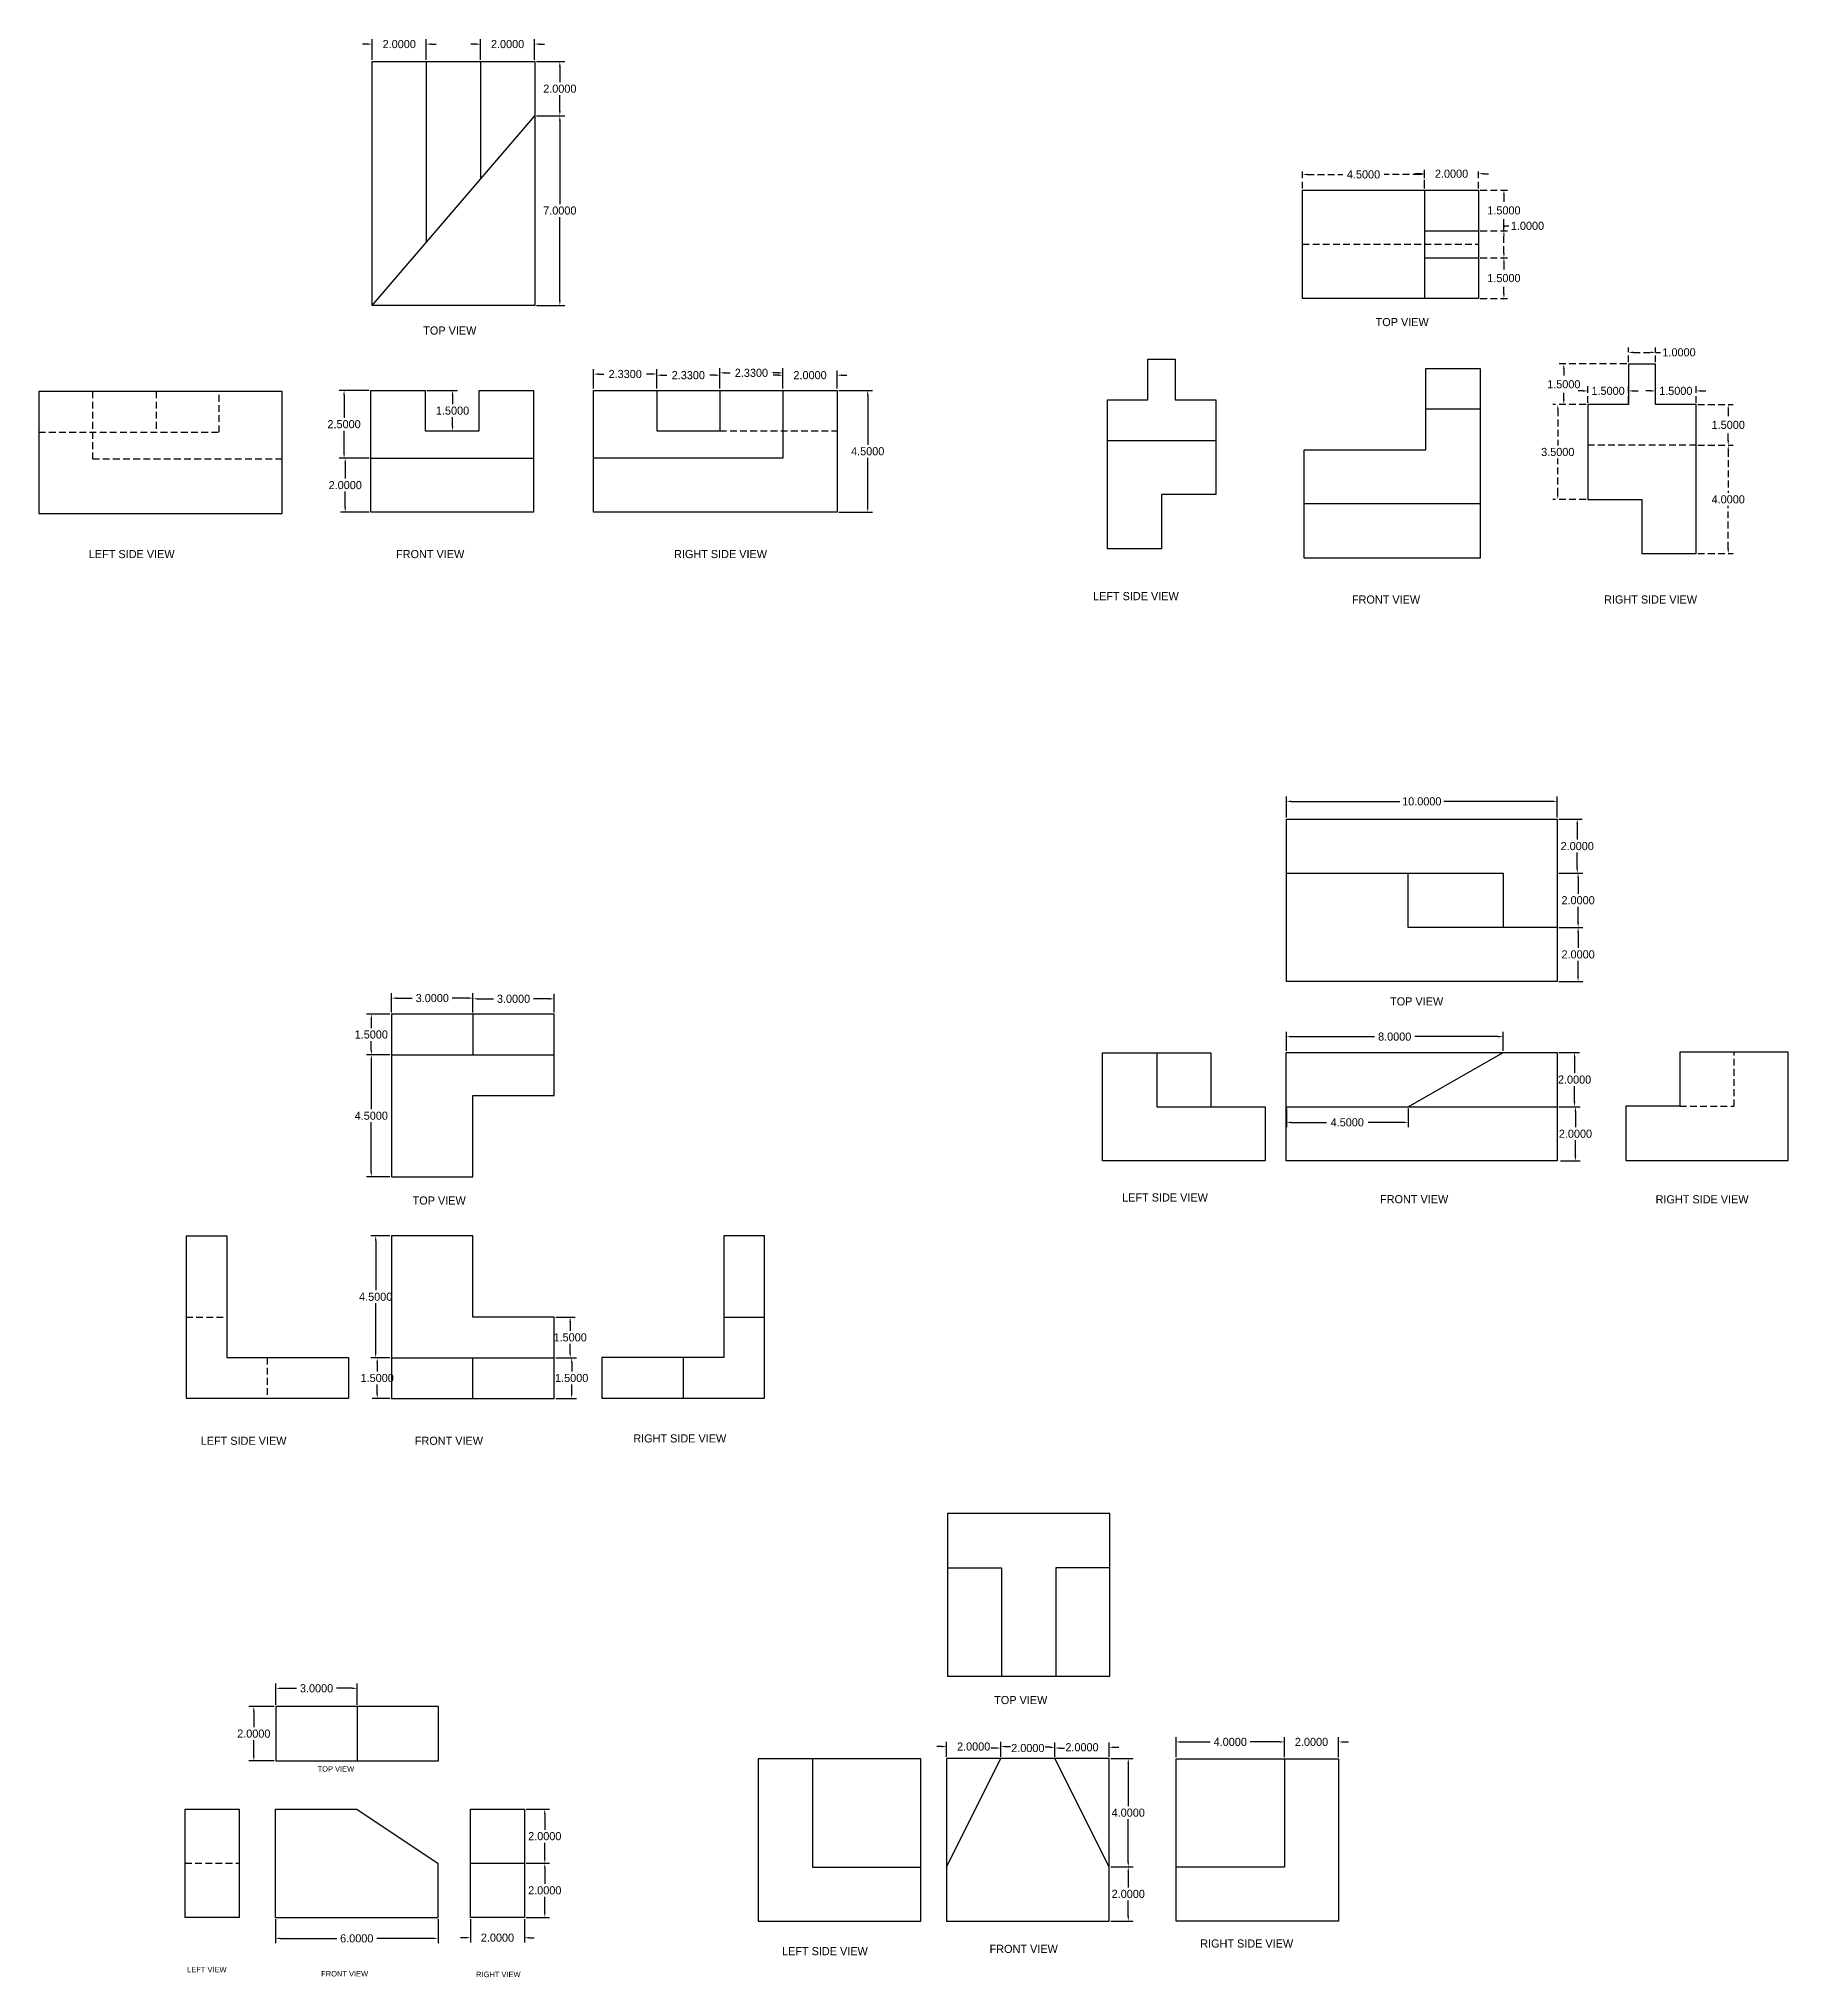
# Model space of a CAD drawing. Header units: inches. Extents: x 51.5 to 116.1, y -1.8 to 69.7.
import ezdxf

# ---------------------------------------------------------------- set-up
doc = ezdxf.new("R2010")
doc.units = ezdxf.units.IN
doc.header["$MEASUREMENT"] = 0
doc.linetypes.add('HIDDEN', pattern=[0.375, 0.25, -0.125])
doc.dimstyles.get("Standard").update_dxf_attribs({"dimtxt": 0.3, "dimasz": 0.18, "dimexe": 0.18, "dimexo": 0.0625, "dimgap": 0.09, "dimtad": 0, "dimtih": 1, "dimtoh": 1, "dimdec": 4, "dimzin": 0, "dimdsep": 46, "dimtxsty": 'Standard', "dimcen": 0.09, "dimadec": 0, "dimazin": 0, "dimtfac": 1, "dimtdec": 4, "dimtofl": 0, "dimtmove": 0, "dimatfit": 3, "dimfxl": 1, "dimtolj": 1, "dimtzin": 0, "dimarcsym": 0})

msp = doc.modelspace()

# ---------------------------------------------------------------- texts
at = {"attachment_point": 1}
for s, insert, char_height, width in [('TOP VIEW', (100.85169, 59.42682), 0.3, 3.5347187), ('\\pi-0.9,l0.9;TOP VIEW', (65.6885, 59.11521), 0.3, 4.7592283), ('LEFT SIDE VIEW', (53.34254, 50.85953), 0.3, 5.4858834), ('FRONT VIEW', (64.68539, 50.85953), 0.3, 4.6941067), ('RIGHT SIDE VIEW', (74.94798, 50.85953), 0.3, 6.4473269), ('LEFT SIDE VIEW', (90.41772, 49.30609), 0.3, 5.4858834), ('FRONT VIEW', (99.97699, 49.18114), 0.3, 4.6941067), ('RIGHT SIDE VIEW', (109.28633, 49.18114), 0.3, 6.4473269), ('TOP VIEW', (101.38492, 34.34068), 0.3, 3.5347187), ('\\pi-0.9,l0.9;TOP VIEW', (65.2961, 26.98615), 0.3, 4.7592283), ('LEFT SIDE VIEW', (91.49329, 27.09972), 0.3, 5.4858834), ('FRONT VIEW', (101.0153, 27.03624), 0.3, 4.6941067), ('RIGHT SIDE VIEW', (111.18874, 27.03093), 0.3, 6.4473269), ('LEFT SIDE VIEW', (57.47243, 18.11472), 0.3, 5.4858834), ('FRONT VIEW', (65.3774, 18.11427), 0.3, 4.6941067), ('RIGHT SIDE VIEW', (73.44289, 18.20053), 0.3, 6.4473269), ('TOP VIEW', (86.76868, 8.54015), 0.3, 3.5347187), ('TOP VIEW\\P', (61.787, 5.9449), 0.2, 1.68), ('FRONT VIEW', (86.59901, -0.64936), 0.3, 4.6941067), ('RIGHT SIDE VIEW', (94.37539, -0.45143), 0.3, 6.4473269), ('LEFT SIDE VIEW', (78.93574, -0.73418), 0.3, 5.4858834), ('LEFT VIEW', (56.97022, -1.46452), 0.2, 1.9236333), ('FRONT VIEW', (61.92037, -1.6184), 0.2, 4.898853), ('RIGHT VIEW', (67.63997, -1.64405), 0.2, 2.7187351)]:
    msp.add_mtext(s, dxfattribs=dict(at, insert=insert, char_height=char_height, width=width))

# ---------------------------------------------------------------- blocks, each defined once
blk = doc.blocks.new('*D14')
at = {"color": 0, "lineweight": -2}
for p, q in [((60.249, 8.21), (60.249, 9.002)), ((60.429, 8.822), (61.009, 8.822)), ((63.069, 8.822), (62.489, 8.822)), ((63.249, 8.21), (63.249, 9.002))]:
    blk.add_line(p, q, dxfattribs=at)
at = {"color": 0}
for points in [[(60.429, 8.852), (60.429, 8.792), (60.249, 8.822)], [(63.069, 8.852), (63.069, 8.792), (63.249, 8.822)]]:
    blk.add_solid(points, dxfattribs=at)
at = {"layer": 'Defpoints', "color": 0}
for p in [(63.249, 8.822), (60.249, 8.148), (63.249, 8.148)]:
    blk.add_point(p, dxfattribs=at)
at = {"color": 0, "insert": (61.749, 8.822), "char_height": 0.3, "attachment_point": 5}
blk.add_mtext('\\A1;3.0000', dxfattribs=at)
blk = doc.blocks.new('*D15')
at = {"color": 0, "lineweight": -2}
for p, q in [((69.49, 4.361), (70.355, 4.361)), ((70.175, 4.181), (70.175, 3.601)), ((70.175, 2.541), (70.175, 3.121)), ((69.49, 2.361), (70.355, 2.361))]:
    blk.add_line(p, q, dxfattribs=at)
at = {"color": 0}
for points in [[(70.145, 4.181), (70.205, 4.181), (70.175, 4.361)], [(70.145, 2.541), (70.205, 2.541), (70.175, 2.361)]]:
    blk.add_solid(points, dxfattribs=at)
at = {"layer": 'Defpoints', "color": 0}
for p in [(69.428, 4.361), (70.175, 4.361), (69.428, 2.361)]:
    blk.add_point(p, dxfattribs=at)
at = {"color": 0, "insert": (70.175, 3.361), "char_height": 0.3, "attachment_point": 5}
blk.add_mtext('\\A1;2.0000', dxfattribs=at)
blk = doc.blocks.new('*D16')
at = {"color": 0, "lineweight": -2}
for p, q in [((69.49, 2.361), (70.355, 2.361)), ((70.175, 2.181), (70.175, 1.601)), ((70.175, 0.541), (70.175, 1.121)), ((69.49, 0.361), (70.355, 0.361))]:
    blk.add_line(p, q, dxfattribs=at)
at = {"color": 0}
for points in [[(70.145, 2.181), (70.205, 2.181), (70.175, 2.361)], [(70.145, 0.541), (70.205, 0.541), (70.175, 0.361)]]:
    blk.add_solid(points, dxfattribs=at)
at = {"layer": 'Defpoints', "color": 0}
for p in [(69.428, 2.361), (70.175, 2.361), (69.428, 0.361)]:
    blk.add_point(p, dxfattribs=at)
at = {"color": 0, "insert": (70.175, 1.361), "char_height": 0.3, "attachment_point": 5}
blk.add_mtext('\\A1;2.0000', dxfattribs=at)
blk = doc.blocks.new('*D17')
at = {"color": 0, "lineweight": -2}
for p, q in [((67.428, 0.298), (67.428, -0.567)), ((69.428, 0.298), (69.428, -0.567)), ((67.248, -0.387), (67.068, -0.387)), ((69.608, -0.387), (69.788, -0.387))]:
    blk.add_line(p, q, dxfattribs=at)
at = {"color": 0}
for points in [[(67.248, -0.357), (67.248, -0.417), (67.428, -0.387)], [(69.608, -0.357), (69.608, -0.417), (69.428, -0.387)]]:
    blk.add_solid(points, dxfattribs=at)
at = {"layer": 'Defpoints', "color": 0}
for p in [(67.428, 0.361), (69.428, 0.361), (69.428, -0.387)]:
    blk.add_point(p, dxfattribs=at)
at = {"color": 0, "insert": (68.428, -0.387), "char_height": 0.3, "attachment_point": 5}
blk.add_mtext('\\A1;2.0000', dxfattribs=at)
blk = doc.blocks.new('*D19')
at = {"color": 0, "lineweight": -2}
for p, q in [((60.186, 8.148), (59.252, 8.148)), ((59.432, 7.968), (59.432, 7.388)), ((59.432, 6.328), (59.432, 6.908)), ((60.186, 6.148), (59.252, 6.148))]:
    blk.add_line(p, q, dxfattribs=at)
at = {"color": 0}
for points in [[(59.402, 7.968), (59.462, 7.968), (59.432, 8.148)], [(59.402, 6.328), (59.462, 6.328), (59.432, 6.148)]]:
    blk.add_solid(points, dxfattribs=at)
at = {"layer": 'Defpoints', "color": 0}
for p in [(60.249, 8.148), (59.432, 6.148), (60.249, 6.148)]:
    blk.add_point(p, dxfattribs=at)
at = {"color": 0, "insert": (59.432, 7.148), "char_height": 0.3, "attachment_point": 5}
blk.add_mtext('\\A1;2.0000', dxfattribs=at)
blk = doc.blocks.new('*D20')
at = {"color": 0, "lineweight": -2}
for p, q in [((60.234, 0.294), (60.234, -0.593)), ((66.234, 0.294), (66.234, -0.593)), ((60.414, -0.413), (62.494, -0.413)), ((66.054, -0.413), (63.974, -0.413))]:
    blk.add_line(p, q, dxfattribs=at)
at = {"color": 0}
for points in [[(60.414, -0.383), (60.414, -0.443), (60.234, -0.413)], [(66.054, -0.383), (66.054, -0.443), (66.234, -0.413)]]:
    blk.add_solid(points, dxfattribs=at)
at = {"layer": 'Defpoints', "color": 0}
for p in [(60.234, 0.356), (66.234, 0.356), (66.234, -0.413)]:
    blk.add_point(p, dxfattribs=at)
at = {"color": 0, "insert": (63.234, -0.413), "char_height": 0.3, "attachment_point": 5}
blk.add_mtext('\\A1;6.0000', dxfattribs=at)
blk = doc.blocks.new('*D21')
at = {"color": 0, "lineweight": -2}
for p, q in [((93.484, 6.282), (93.484, 7.022)), ((93.664, 6.842), (94.744, 6.842)), ((97.304, 6.842), (96.224, 6.842)), ((97.484, 6.282), (97.484, 7.022))]:
    blk.add_line(p, q, dxfattribs=at)
at = {"color": 0}
for points in [[(93.664, 6.872), (93.664, 6.812), (93.484, 6.842)], [(97.304, 6.872), (97.304, 6.812), (97.484, 6.842)]]:
    blk.add_solid(points, dxfattribs=at)
at = {"layer": 'Defpoints', "color": 0}
for p in [(97.484, 6.842), (93.484, 6.22), (97.484, 6.22)]:
    blk.add_point(p, dxfattribs=at)
at = {"color": 0, "insert": (95.484, 6.842), "char_height": 0.3, "attachment_point": 5}
blk.add_mtext('\\A1;4.0000', dxfattribs=at)
blk = doc.blocks.new('*D22')
at = {"color": 0, "lineweight": -2}
for p, q in [((97.304, 6.842), (97.124, 6.842)), ((97.484, 6.282), (97.484, 7.022)), ((99.484, 6.282), (99.484, 7.022)), ((99.664, 6.842), (99.844, 6.842))]:
    blk.add_line(p, q, dxfattribs=at)
at = {"color": 0}
for points in [[(97.304, 6.872), (97.304, 6.812), (97.484, 6.842)], [(99.664, 6.872), (99.664, 6.812), (99.484, 6.842)]]:
    blk.add_solid(points, dxfattribs=at)
at = {"layer": 'Defpoints', "color": 0}
for p in [(99.484, 6.842), (97.484, 6.22), (99.484, 6.22)]:
    blk.add_point(p, dxfattribs=at)
at = {"color": 0, "insert": (98.484, 6.842), "char_height": 0.3, "attachment_point": 5}
blk.add_mtext('\\A1;2.0000', dxfattribs=at)
blk = doc.blocks.new('*D23')
at = {"color": 0, "lineweight": -2}
for p, q in [((84.83, 6.672), (84.65, 6.672)), ((85.01, 6.291), (85.01, 6.852)), ((87.01, 6.291), (87.01, 6.852)), ((87.19, 6.672), (87.37, 6.672))]:
    blk.add_line(p, q, dxfattribs=at)
at = {"color": 0}
for points in [[(84.83, 6.702), (84.83, 6.642), (85.01, 6.672)], [(87.19, 6.702), (87.19, 6.642), (87.01, 6.672)]]:
    blk.add_solid(points, dxfattribs=at)
at = {"layer": 'Defpoints', "color": 0}
for p in [(87.01, 6.672), (85.01, 6.229), (87.01, 6.229)]:
    blk.add_point(p, dxfattribs=at)
at = {"color": 0, "insert": (86.01, 6.672), "char_height": 0.3, "attachment_point": 5}
blk.add_mtext('\\A1;2.0000', dxfattribs=at)
blk = doc.blocks.new('*D24')
at = {"color": 0, "lineweight": -2}
for p, q in [((86.83, 6.616), (86.65, 6.616)), ((87.01, 6.291), (87.01, 6.796)), ((89.01, 6.291), (89.01, 6.796)), ((89.19, 6.616), (89.37, 6.616))]:
    blk.add_line(p, q, dxfattribs=at)
at = {"color": 0}
for points in [[(86.83, 6.646), (86.83, 6.586), (87.01, 6.616)], [(89.19, 6.646), (89.19, 6.586), (89.01, 6.616)]]:
    blk.add_solid(points, dxfattribs=at)
at = {"layer": 'Defpoints', "color": 0}
for p in [(89.01, 6.616), (87.01, 6.229), (89.01, 6.229)]:
    blk.add_point(p, dxfattribs=at)
at = {"color": 0, "insert": (88.01, 6.616), "char_height": 0.3, "attachment_point": 5}
blk.add_mtext('\\A1;2.0000', dxfattribs=at)
blk = doc.blocks.new('*D25')
at = {"color": 0, "lineweight": -2}
for p, q in [((88.83, 6.644), (88.65, 6.644)), ((89.01, 6.291), (89.01, 6.824)), ((91.01, 6.291), (91.01, 6.824)), ((91.19, 6.644), (91.37, 6.644))]:
    blk.add_line(p, q, dxfattribs=at)
at = {"color": 0}
for points in [[(88.83, 6.674), (88.83, 6.614), (89.01, 6.644)], [(91.19, 6.674), (91.19, 6.614), (91.01, 6.644)]]:
    blk.add_solid(points, dxfattribs=at)
at = {"layer": 'Defpoints', "color": 0}
for p in [(91.01, 6.644), (89.01, 6.229), (91.01, 6.229)]:
    blk.add_point(p, dxfattribs=at)
at = {"color": 0, "insert": (90.01, 6.644), "char_height": 0.3, "attachment_point": 5}
blk.add_mtext('\\A1;2.0000', dxfattribs=at)
blk = doc.blocks.new('*D26')
at = {"color": 0, "lineweight": -2}
for p, q in [((91.072, 6.229), (91.898, 6.229)), ((91.718, 6.049), (91.718, 4.469)), ((91.718, 2.409), (91.718, 3.989)), ((91.072, 2.229), (91.898, 2.229))]:
    blk.add_line(p, q, dxfattribs=at)
at = {"color": 0}
for points in [[(91.688, 6.049), (91.748, 6.049), (91.718, 6.229)], [(91.688, 2.409), (91.748, 2.409), (91.718, 2.229)]]:
    blk.add_solid(points, dxfattribs=at)
at = {"layer": 'Defpoints', "color": 0}
for p in [(91.01, 6.229), (91.01, 2.229), (91.718, 2.229)]:
    blk.add_point(p, dxfattribs=at)
at = {"color": 0, "insert": (91.718, 4.229), "char_height": 0.3, "attachment_point": 5}
blk.add_mtext('\\A1;4.0000', dxfattribs=at)
blk = doc.blocks.new('*D27')
at = {"color": 0, "lineweight": -2}
for p, q in [((91.135, 2.229), (91.898, 2.229)), ((91.718, 2.049), (91.718, 1.469)), ((91.718, 0.409), (91.718, 0.989)), ((91.072, 0.229), (91.898, 0.229))]:
    blk.add_line(p, q, dxfattribs=at)
at = {"color": 0}
for points in [[(91.688, 2.049), (91.748, 2.049), (91.718, 2.229)], [(91.688, 0.409), (91.748, 0.409), (91.718, 0.229)]]:
    blk.add_solid(points, dxfattribs=at)
at = {"layer": 'Defpoints', "color": 0}
for p in [(91.072, 2.229), (91.01, 0.229), (91.718, 0.229)]:
    blk.add_point(p, dxfattribs=at)
at = {"color": 0, "insert": (91.718, 1.229), "char_height": 0.3, "attachment_point": 5}
blk.add_mtext('\\A1;2.0000', dxfattribs=at)
blk = doc.blocks.new('*D28')
at = {"color": 0, "lineweight": -2}
for p, q in [((70.579, 22.531), (71.293, 22.531)), ((71.113, 22.351), (71.113, 22.021)), ((71.113, 21.211), (71.113, 21.541)), ((70.579, 21.031), (71.293, 21.031))]:
    blk.add_line(p, q, dxfattribs=at)
at = {"color": 0}
for points in [[(71.083, 22.351), (71.143, 22.351), (71.113, 22.531)], [(71.083, 21.211), (71.143, 21.211), (71.113, 21.031)]]:
    blk.add_solid(points, dxfattribs=at)
at = {"layer": 'Defpoints', "color": 0}
for p in [(70.517, 22.531), (70.517, 21.031), (71.113, 21.031)]:
    blk.add_point(p, dxfattribs=at)
at = {"color": 0, "insert": (71.113, 21.781), "char_height": 0.3, "attachment_point": 5}
blk.add_mtext('\\A1;1.5000', dxfattribs=at)
blk = doc.blocks.new('*D29')
at = {"color": 0, "lineweight": -2}
for p, q in [((70.579, 21.031), (71.349, 21.031)), ((71.169, 20.851), (71.169, 20.521)), ((70.579, 19.531), (71.349, 19.531)), ((71.169, 19.711), (71.169, 20.041))]:
    blk.add_line(p, q, dxfattribs=at)
at = {"color": 0}
for points in [[(71.139, 20.851), (71.199, 20.851), (71.169, 21.031)], [(71.139, 19.711), (71.199, 19.711), (71.169, 19.531)]]:
    blk.add_solid(points, dxfattribs=at)
at = {"layer": 'Defpoints', "color": 0}
for p in [(70.517, 21.031), (70.517, 19.531), (71.169, 19.531)]:
    blk.add_point(p, dxfattribs=at)
at = {"color": 0, "insert": (71.169, 20.281), "char_height": 0.3, "attachment_point": 5}
blk.add_mtext('\\A1;1.5000', dxfattribs=at)
blk = doc.blocks.new('*D30')
at = {"color": 0, "lineweight": -2}
for p, q in [((64.454, 21.031), (63.808, 21.031)), ((63.988, 20.851), (63.988, 20.521)), ((64.454, 19.531), (63.808, 19.531)), ((63.988, 19.711), (63.988, 20.041))]:
    blk.add_line(p, q, dxfattribs=at)
at = {"color": 0}
for points in [[(63.958, 20.851), (64.018, 20.851), (63.988, 21.031)], [(63.958, 19.711), (64.018, 19.711), (63.988, 19.531)]]:
    blk.add_solid(points, dxfattribs=at)
at = {"layer": 'Defpoints', "color": 0}
for p in [(63.988, 21.031), (64.517, 21.031), (64.517, 19.531)]:
    blk.add_point(p, dxfattribs=at)
at = {"color": 0, "insert": (63.988, 20.281), "char_height": 0.3, "attachment_point": 5}
blk.add_mtext('\\A1;1.5000', dxfattribs=at)
blk = doc.blocks.new('*D31')
at = {"color": 0, "lineweight": -2}
for p, q in [((64.454, 25.531), (63.752, 25.531)), ((63.932, 25.351), (63.932, 23.521)), ((63.932, 21.211), (63.932, 23.041)), ((64.454, 21.031), (63.752, 21.031))]:
    blk.add_line(p, q, dxfattribs=at)
at = {"color": 0}
for points in [[(63.902, 25.351), (63.962, 25.351), (63.932, 25.531)], [(63.902, 21.211), (63.962, 21.211), (63.932, 21.031)]]:
    blk.add_solid(points, dxfattribs=at)
at = {"layer": 'Defpoints', "color": 0}
for p in [(63.932, 25.531), (64.517, 25.531), (64.517, 21.031)]:
    blk.add_point(p, dxfattribs=at)
at = {"color": 0, "insert": (63.932, 23.281), "char_height": 0.3, "attachment_point": 5}
blk.add_mtext('\\A1;4.5000', dxfattribs=at)
blk = doc.blocks.new('*D42')
at = {"color": 0, "lineweight": -2}
for p, q in [((64.522, 33.778), (64.522, 34.491)), ((67.522, 33.778), (67.522, 34.491)), ((64.702, 34.311), (65.282, 34.311)), ((67.342, 34.311), (66.762, 34.311))]:
    blk.add_line(p, q, dxfattribs=at)
at = {"color": 0}
for points in [[(64.702, 34.341), (64.702, 34.281), (64.522, 34.311)], [(67.342, 34.341), (67.342, 34.281), (67.522, 34.311)]]:
    blk.add_solid(points, dxfattribs=at)
at = {"layer": 'Defpoints', "color": 0}
for p in [(64.522, 33.716), (67.522, 34.311), (67.522, 33.716)]:
    blk.add_point(p, dxfattribs=at)
at = {"color": 0, "insert": (66.022, 34.311), "char_height": 0.3, "attachment_point": 5}
blk.add_mtext('\\A1;3.0000', dxfattribs=at)
blk = doc.blocks.new('*D43')
at = {"color": 0, "lineweight": -2}
for p, q in [((67.522, 33.778), (67.522, 34.464)), ((70.522, 33.778), (70.522, 34.464)), ((67.702, 34.284), (68.282, 34.284)), ((70.342, 34.284), (69.762, 34.284))]:
    blk.add_line(p, q, dxfattribs=at)
at = {"color": 0}
for points in [[(67.702, 34.314), (67.702, 34.254), (67.522, 34.284)], [(70.342, 34.314), (70.342, 34.254), (70.522, 34.284)]]:
    blk.add_solid(points, dxfattribs=at)
at = {"layer": 'Defpoints', "color": 0}
for p in [(67.522, 33.716), (70.522, 34.284), (70.522, 33.716)]:
    blk.add_point(p, dxfattribs=at)
at = {"color": 0, "insert": (69.022, 34.284), "char_height": 0.3, "attachment_point": 5}
blk.add_mtext('\\A1;3.0000', dxfattribs=at)
blk = doc.blocks.new('*D44')
at = {"color": 0, "lineweight": -2}
for p, q in [((64.459, 33.716), (63.59, 33.716)), ((63.77, 33.536), (63.77, 33.206)), ((64.459, 32.216), (63.59, 32.216)), ((63.77, 32.396), (63.77, 32.726))]:
    blk.add_line(p, q, dxfattribs=at)
at = {"color": 0}
for points in [[(63.74, 33.536), (63.8, 33.536), (63.77, 33.716)], [(63.74, 32.396), (63.8, 32.396), (63.77, 32.216)]]:
    blk.add_solid(points, dxfattribs=at)
at = {"layer": 'Defpoints', "color": 0}
for p in [(63.77, 33.716), (64.522, 33.716), (64.522, 32.216)]:
    blk.add_point(p, dxfattribs=at)
at = {"color": 0, "insert": (63.77, 32.966), "char_height": 0.3, "attachment_point": 5}
blk.add_mtext('\\A1;1.5000', dxfattribs=at)
blk = doc.blocks.new('*D45')
at = {"color": 0, "lineweight": -2}
for p, q in [((64.459, 32.216), (63.59, 32.216)), ((63.77, 32.036), (63.77, 30.206)), ((63.77, 27.896), (63.77, 29.726)), ((64.459, 27.716), (63.59, 27.716))]:
    blk.add_line(p, q, dxfattribs=at)
at = {"color": 0}
for points in [[(63.74, 32.036), (63.8, 32.036), (63.77, 32.216)], [(63.74, 27.896), (63.8, 27.896), (63.77, 27.716)]]:
    blk.add_solid(points, dxfattribs=at)
at = {"layer": 'Defpoints', "color": 0}
for p in [(64.522, 32.216), (63.77, 27.716), (64.522, 27.716)]:
    blk.add_point(p, dxfattribs=at)
at = {"color": 0, "insert": (63.77, 29.966), "char_height": 0.3, "attachment_point": 5}
blk.add_mtext('\\A1;4.5000', dxfattribs=at)
blk = doc.blocks.new('*D53')
at = {"color": 0, "lineweight": -2}
for p, q in [((97.556, 40.986), (97.556, 41.756)), ((97.736, 41.576), (101.741, 41.576)), ((107.376, 41.576), (103.371, 41.576)), ((107.556, 40.986), (107.556, 41.756))]:
    blk.add_line(p, q, dxfattribs=at)
at = {"color": 0}
for points in [[(97.736, 41.606), (97.736, 41.546), (97.556, 41.576)], [(107.376, 41.606), (107.376, 41.546), (107.556, 41.576)]]:
    blk.add_solid(points, dxfattribs=at)
at = {"layer": 'Defpoints', "color": 0}
for p in [(107.556, 41.576), (97.556, 40.924), (107.556, 40.924)]:
    blk.add_point(p, dxfattribs=at)
at = {"color": 0, "insert": (102.556, 41.576), "char_height": 0.3, "attachment_point": 5}
blk.add_mtext('\\A1;10.0000', dxfattribs=at)
blk = doc.blocks.new('*D54')
at = {"color": 0, "lineweight": -2}
for p, q in [((107.618, 40.924), (108.475, 40.924)), ((108.295, 40.744), (108.295, 40.164)), ((108.295, 39.104), (108.295, 39.684)), ((107.618, 38.924), (108.475, 38.924))]:
    blk.add_line(p, q, dxfattribs=at)
at = {"color": 0}
for points in [[(108.265, 40.744), (108.325, 40.744), (108.295, 40.924)], [(108.265, 39.104), (108.325, 39.104), (108.295, 38.924)]]:
    blk.add_solid(points, dxfattribs=at)
at = {"layer": 'Defpoints', "color": 0}
for p in [(107.556, 40.924), (107.556, 38.924), (108.295, 38.924)]:
    blk.add_point(p, dxfattribs=at)
at = {"color": 0, "insert": (108.295, 39.924), "char_height": 0.3, "attachment_point": 5}
blk.add_mtext('\\A1;2.0000', dxfattribs=at)
blk = doc.blocks.new('*D55')
at = {"color": 0, "lineweight": -2}
for p, q in [((107.618, 38.924), (108.507, 38.924)), ((108.327, 38.744), (108.327, 38.164)), ((108.327, 37.104), (108.327, 37.684)), ((107.618, 36.924), (108.507, 36.924))]:
    blk.add_line(p, q, dxfattribs=at)
at = {"color": 0}
for points in [[(108.297, 38.744), (108.357, 38.744), (108.327, 38.924)], [(108.297, 37.104), (108.357, 37.104), (108.327, 36.924)]]:
    blk.add_solid(points, dxfattribs=at)
at = {"layer": 'Defpoints', "color": 0}
for p in [(107.556, 38.924), (107.556, 36.924), (108.327, 36.924)]:
    blk.add_point(p, dxfattribs=at)
at = {"color": 0, "insert": (108.327, 37.924), "char_height": 0.3, "attachment_point": 5}
blk.add_mtext('\\A1;2.0000', dxfattribs=at)
blk = doc.blocks.new('*D56')
at = {"color": 0, "lineweight": -2}
for p, q in [((107.618, 36.924), (108.507, 36.924)), ((108.327, 36.744), (108.327, 36.164)), ((108.327, 35.104), (108.327, 35.684)), ((107.618, 34.924), (108.507, 34.924))]:
    blk.add_line(p, q, dxfattribs=at)
at = {"color": 0}
for points in [[(108.297, 36.744), (108.357, 36.744), (108.327, 36.924)], [(108.297, 35.104), (108.357, 35.104), (108.327, 34.924)]]:
    blk.add_solid(points, dxfattribs=at)
at = {"layer": 'Defpoints', "color": 0}
for p in [(107.556, 36.924), (108.327, 36.924), (107.556, 34.924)]:
    blk.add_point(p, dxfattribs=at)
at = {"color": 0, "insert": (108.327, 35.924), "char_height": 0.3, "attachment_point": 5}
blk.add_mtext('\\A1;2.0000', dxfattribs=at)
blk = doc.blocks.new('*D57')
at = {"color": 0, "lineweight": -2}
for p, q in [((97.555, 32.363), (97.555, 33.068)), ((105.555, 32.363), (105.555, 33.068)), ((97.735, 32.888), (100.815, 32.888)), ((105.375, 32.888), (102.295, 32.888))]:
    blk.add_line(p, q, dxfattribs=at)
at = {"color": 0}
for points in [[(97.735, 32.918), (97.735, 32.858), (97.555, 32.888)], [(105.375, 32.918), (105.375, 32.858), (105.555, 32.888)]]:
    blk.add_solid(points, dxfattribs=at)
at = {"layer": 'Defpoints', "color": 0}
for p in [(97.555, 32.301), (105.555, 32.888), (105.555, 32.301)]:
    blk.add_point(p, dxfattribs=at)
at = {"color": 0, "insert": (101.555, 32.888), "char_height": 0.3, "attachment_point": 5}
blk.add_mtext('\\A1;8.0000', dxfattribs=at)
blk = doc.blocks.new('*D58')
at = {"color": 0, "lineweight": -2}
for p, q in [((97.555, 30.238), (97.555, 29.542)), ((102.055, 30.238), (102.055, 29.542)), ((97.735, 29.722), (99.04, 29.722)), ((101.875, 29.722), (100.57, 29.722))]:
    blk.add_line(p, q, dxfattribs=at)
at = {"color": 0}
for points in [[(97.735, 29.752), (97.735, 29.692), (97.555, 29.722)], [(101.875, 29.752), (101.875, 29.692), (102.055, 29.722)]]:
    blk.add_solid(points, dxfattribs=at)
at = {"layer": 'Defpoints', "color": 0}
for p in [(97.555, 30.301), (102.055, 30.301), (102.055, 29.722)]:
    blk.add_point(p, dxfattribs=at)
at = {"color": 0, "insert": (99.805, 29.722), "char_height": 0.3, "attachment_point": 5}
blk.add_mtext('\\A1;4.5000', dxfattribs=at)
blk = doc.blocks.new('*D59')
at = {"color": 0, "lineweight": -2}
for p, q in [((107.617, 32.301), (108.377, 32.301)), ((108.197, 32.121), (108.197, 31.541)), ((108.197, 30.481), (108.197, 31.061)), ((107.617, 30.301), (108.377, 30.301))]:
    blk.add_line(p, q, dxfattribs=at)
at = {"color": 0}
for points in [[(108.167, 32.121), (108.227, 32.121), (108.197, 32.301)], [(108.167, 30.481), (108.227, 30.481), (108.197, 30.301)]]:
    blk.add_solid(points, dxfattribs=at)
at = {"layer": 'Defpoints', "color": 0}
for p in [(107.555, 32.301), (107.555, 30.301), (108.197, 30.301)]:
    blk.add_point(p, dxfattribs=at)
at = {"color": 0, "insert": (108.197, 31.301), "char_height": 0.3, "attachment_point": 5}
blk.add_mtext('\\A1;2.0000', dxfattribs=at)
blk = doc.blocks.new('*D60')
at = {"color": 0, "lineweight": -2}
for p, q in [((107.68, 30.301), (108.409, 30.301)), ((108.229, 30.121), (108.229, 29.541)), ((108.229, 28.481), (108.229, 29.061)), ((107.68, 28.301), (108.409, 28.301))]:
    blk.add_line(p, q, dxfattribs=at)
at = {"color": 0}
for points in [[(108.199, 30.121), (108.259, 30.121), (108.229, 30.301)], [(108.199, 28.481), (108.259, 28.481), (108.229, 28.301)]]:
    blk.add_solid(points, dxfattribs=at)
at = {"layer": 'Defpoints', "color": 0}
for p in [(107.617, 30.301), (107.617, 28.301), (108.229, 28.301)]:
    blk.add_point(p, dxfattribs=at)
at = {"color": 0, "insert": (108.229, 29.301), "char_height": 0.3, "attachment_point": 5}
blk.add_mtext('\\A1;2.0000', dxfattribs=at)
blk = doc.blocks.new('*D67')
at = {"color": 0, "lineweight": -2}
for p, q in [((63.622, 69.541), (63.442, 69.541)), ((63.802, 68.957), (63.802, 69.721)), ((65.802, 68.957), (65.802, 69.721)), ((65.982, 69.541), (66.162, 69.541))]:
    blk.add_line(p, q, dxfattribs=at)
at = {"color": 0}
for points in [[(63.622, 69.571), (63.622, 69.511), (63.802, 69.541)], [(65.982, 69.571), (65.982, 69.511), (65.802, 69.541)]]:
    blk.add_solid(points, dxfattribs=at)
at = {"layer": 'Defpoints', "color": 0}
for p in [(65.802, 69.541), (63.802, 68.894), (65.802, 68.894)]:
    blk.add_point(p, dxfattribs=at)
at = {"color": 0, "insert": (64.802, 69.541), "char_height": 0.3, "attachment_point": 5}
blk.add_mtext('\\A1;2.0000', dxfattribs=at)
blk = doc.blocks.new('*D69')
at = {"color": 0, "lineweight": -2}
for p, q in [((67.622, 69.541), (67.442, 69.541)), ((67.802, 68.957), (67.802, 69.721)), ((69.802, 68.957), (69.802, 69.721)), ((69.982, 69.541), (70.162, 69.541))]:
    blk.add_line(p, q, dxfattribs=at)
at = {"color": 0}
for points in [[(67.622, 69.571), (67.622, 69.511), (67.802, 69.541)], [(69.982, 69.571), (69.982, 69.511), (69.802, 69.541)]]:
    blk.add_solid(points, dxfattribs=at)
at = {"layer": 'Defpoints', "color": 0}
for p in [(69.802, 69.541), (67.802, 68.894), (69.802, 68.894)]:
    blk.add_point(p, dxfattribs=at)
at = {"color": 0, "insert": (68.802, 69.541), "char_height": 0.3, "attachment_point": 5}
blk.add_mtext('\\A1;2.0000', dxfattribs=at)
blk = doc.blocks.new('*D70')
at = {"color": 0, "lineweight": -2}
for p, q in [((69.865, 68.894), (70.911, 68.894)), ((70.731, 68.714), (70.731, 68.134)), ((70.731, 67.074), (70.731, 67.654)), ((69.865, 66.894), (70.911, 66.894))]:
    blk.add_line(p, q, dxfattribs=at)
at = {"color": 0}
for points in [[(70.701, 68.714), (70.761, 68.714), (70.731, 68.894)], [(70.701, 67.074), (70.761, 67.074), (70.731, 66.894)]]:
    blk.add_solid(points, dxfattribs=at)
at = {"layer": 'Defpoints', "color": 0}
for p in [(69.802, 68.894), (69.802, 66.894), (70.731, 66.894)]:
    blk.add_point(p, dxfattribs=at)
at = {"color": 0, "insert": (70.731, 67.894), "char_height": 0.3, "attachment_point": 5}
blk.add_mtext('\\A1;2.0000', dxfattribs=at)
blk = doc.blocks.new('*D71')
at = {"color": 0, "lineweight": -2}
for p, q in [((69.865, 66.894), (70.911, 66.894)), ((70.731, 66.714), (70.731, 63.634)), ((70.731, 60.074), (70.731, 63.154)), ((69.865, 59.894), (70.911, 59.894))]:
    blk.add_line(p, q, dxfattribs=at)
at = {"color": 0}
for points in [[(70.701, 66.714), (70.761, 66.714), (70.731, 66.894)], [(70.701, 60.074), (70.761, 60.074), (70.731, 59.894)]]:
    blk.add_solid(points, dxfattribs=at)
at = {"layer": 'Defpoints', "color": 0}
for p in [(69.802, 66.894), (69.802, 59.894), (70.731, 59.894)]:
    blk.add_point(p, dxfattribs=at)
at = {"color": 0, "insert": (70.731, 63.394), "char_height": 0.3, "attachment_point": 5}
blk.add_mtext('\\A1;7.0000', dxfattribs=at)
blk = doc.blocks.new('*D72')
at = {"color": 0, "lineweight": -2}
for p, q in [((63.693, 56.754), (62.585, 56.754)), ((62.765, 56.574), (62.765, 55.744)), ((62.765, 54.434), (62.765, 55.264)), ((63.693, 54.254), (62.585, 54.254))]:
    blk.add_line(p, q, dxfattribs=at)
at = {"color": 0}
for points in [[(62.735, 56.574), (62.795, 56.574), (62.765, 56.754)], [(62.735, 54.434), (62.795, 54.434), (62.765, 54.254)]]:
    blk.add_solid(points, dxfattribs=at)
at = {"layer": 'Defpoints', "color": 0}
for p in [(63.756, 56.754), (62.765, 54.254), (63.756, 54.254)]:
    blk.add_point(p, dxfattribs=at)
at = {"color": 0, "insert": (62.765, 55.504), "char_height": 0.3, "attachment_point": 5}
blk.add_mtext('\\A1;2.5000', dxfattribs=at)
blk = doc.blocks.new('*D73')
at = {"color": 0, "lineweight": -2}
for p, q in [((63.693, 54.254), (62.628, 54.254)), ((62.808, 54.074), (62.808, 53.494)), ((62.808, 52.434), (62.808, 53.014)), ((63.693, 52.254), (62.628, 52.254))]:
    blk.add_line(p, q, dxfattribs=at)
at = {"color": 0}
for points in [[(62.778, 54.074), (62.838, 54.074), (62.808, 54.254)], [(62.778, 52.434), (62.838, 52.434), (62.808, 52.254)]]:
    blk.add_solid(points, dxfattribs=at)
at = {"layer": 'Defpoints', "color": 0}
for p in [(63.756, 54.254), (62.808, 52.254), (63.756, 52.254)]:
    blk.add_point(p, dxfattribs=at)
at = {"color": 0, "insert": (62.808, 53.254), "char_height": 0.3, "attachment_point": 5}
blk.add_mtext('\\A1;2.0000', dxfattribs=at)
blk = doc.blocks.new('*D75')
at = {"color": 0, "lineweight": -2}
for p, q in [((65.818, 56.754), (66.95, 56.754)), ((66.77, 56.574), (66.77, 56.244)), ((65.818, 55.254), (66.95, 55.254)), ((66.77, 55.434), (66.77, 55.764))]:
    blk.add_line(p, q, dxfattribs=at)
at = {"color": 0}
for points in [[(66.74, 56.574), (66.8, 56.574), (66.77, 56.754)], [(66.74, 55.434), (66.8, 55.434), (66.77, 55.254)]]:
    blk.add_solid(points, dxfattribs=at)
at = {"layer": 'Defpoints', "color": 0}
for p in [(65.756, 56.754), (65.756, 55.254), (66.77, 55.254)]:
    blk.add_point(p, dxfattribs=at)
at = {"color": 0, "insert": (66.77, 56.004), "char_height": 0.3, "attachment_point": 5}
blk.add_mtext('\\A1;1.5000', dxfattribs=at)
blk = doc.blocks.new('*D76')
at = {"color": 0, "lineweight": -2}
for p, q in [((71.98, 56.817), (71.98, 57.537)), ((72.16, 57.357), (72.355, 57.357)), ((74.13, 57.357), (73.935, 57.357)), ((74.31, 56.817), (74.31, 57.537))]:
    blk.add_line(p, q, dxfattribs=at)
at = {"color": 0}
for points in [[(72.16, 57.387), (72.16, 57.327), (71.98, 57.357)], [(74.13, 57.387), (74.13, 57.327), (74.31, 57.357)]]:
    blk.add_solid(points, dxfattribs=at)
at = {"layer": 'Defpoints', "color": 0}
for p in [(74.31, 57.357), (71.98, 56.754), (74.31, 56.754)]:
    blk.add_point(p, dxfattribs=at)
at = {"color": 0, "insert": (73.145, 57.357), "char_height": 0.3, "attachment_point": 5}
blk.add_mtext('\\A1;2.3300', dxfattribs=at)
blk = doc.blocks.new('*D77')
at = {"color": 0, "lineweight": -2}
for p, q in [((74.31, 56.879), (74.31, 57.494)), ((74.49, 57.314), (74.685, 57.314)), ((76.46, 57.314), (76.265, 57.314)), ((76.64, 56.817), (76.64, 57.494))]:
    blk.add_line(p, q, dxfattribs=at)
at = {"color": 0}
for points in [[(74.49, 57.344), (74.49, 57.284), (74.31, 57.314)], [(76.46, 57.344), (76.46, 57.284), (76.64, 57.314)]]:
    blk.add_solid(points, dxfattribs=at)
at = {"layer": 'Defpoints', "color": 0}
for p in [(76.64, 57.314), (74.31, 56.817), (76.64, 56.754)]:
    blk.add_point(p, dxfattribs=at)
at = {"color": 0, "insert": (75.475, 57.314), "char_height": 0.3, "attachment_point": 5}
blk.add_mtext('\\A1;2.3300', dxfattribs=at)
blk = doc.blocks.new('*D78')
at = {"color": 0, "lineweight": -2}
for p, q in [((76.64, 56.817), (76.64, 57.58)), ((76.82, 57.4), (77.015, 57.4)), ((78.79, 57.4), (78.595, 57.4)), ((78.97, 56.817), (78.97, 57.58))]:
    blk.add_line(p, q, dxfattribs=at)
at = {"color": 0}
for points in [[(76.82, 57.43), (76.82, 57.37), (76.64, 57.4)], [(78.79, 57.43), (78.79, 57.37), (78.97, 57.4)]]:
    blk.add_solid(points, dxfattribs=at)
at = {"layer": 'Defpoints', "color": 0}
for p in [(78.97, 57.4), (76.64, 56.754), (78.97, 56.754)]:
    blk.add_point(p, dxfattribs=at)
at = {"color": 0, "insert": (77.805, 57.4), "char_height": 0.3, "attachment_point": 5}
blk.add_mtext('\\A1;2.3300', dxfattribs=at)
blk = doc.blocks.new('*D79')
at = {"color": 0, "lineweight": -2}
for p, q in [((78.79, 57.314), (78.61, 57.314)), ((78.97, 56.817), (78.97, 57.494)), ((80.97, 56.817), (80.97, 57.494)), ((81.15, 57.314), (81.33, 57.314))]:
    blk.add_line(p, q, dxfattribs=at)
at = {"color": 0}
for points in [[(78.79, 57.344), (78.79, 57.284), (78.97, 57.314)], [(81.15, 57.344), (81.15, 57.284), (80.97, 57.314)]]:
    blk.add_solid(points, dxfattribs=at)
at = {"layer": 'Defpoints', "color": 0}
for p in [(80.97, 57.314), (78.97, 56.754), (80.97, 56.754)]:
    blk.add_point(p, dxfattribs=at)
at = {"color": 0, "insert": (79.97, 57.314), "char_height": 0.3, "attachment_point": 5}
blk.add_mtext('\\A1;2.0000', dxfattribs=at)
blk = doc.blocks.new('*D81')
at = {"color": 0, "lineweight": -2}
for p, q in [((81.032, 56.754), (82.278, 56.754)), ((82.098, 56.574), (82.098, 54.744)), ((82.098, 52.434), (82.098, 54.264)), ((81.032, 52.254), (82.278, 52.254))]:
    blk.add_line(p, q, dxfattribs=at)
at = {"color": 0}
for points in [[(82.068, 56.574), (82.128, 56.574), (82.098, 56.754)], [(82.068, 52.434), (82.128, 52.434), (82.098, 52.254)]]:
    blk.add_solid(points, dxfattribs=at)
at = {"layer": 'Defpoints', "color": 0}
for p in [(80.97, 56.754), (80.97, 52.254), (82.098, 52.254)]:
    blk.add_point(p, dxfattribs=at)
at = {"color": 0, "insert": (82.098, 54.504), "char_height": 0.3, "attachment_point": 5}
blk.add_mtext('\\A1;4.5000', dxfattribs=at)
blk = doc.blocks.new('*D102')
at = {"color": 0, "linetype": 'HIDDEN', "lineweight": -2}
for p, q in [((112.747, 56.228), (114.05, 56.228)), ((113.87, 56.048), (113.87, 55.718)), ((113.87, 54.908), (113.87, 55.238)), ((112.747, 54.728), (114.05, 54.728))]:
    blk.add_line(p, q, dxfattribs=at)
at = {"color": 0, "linetype": 'HIDDEN'}
for points in [[(113.84, 56.048), (113.9, 56.048), (113.87, 56.228)], [(113.84, 54.908), (113.9, 54.908), (113.87, 54.728)]]:
    blk.add_solid(points, dxfattribs=at)
at = {"layer": 'Defpoints', "color": 0, "linetype": 'HIDDEN'}
for p in [(112.684, 56.228), (112.684, 54.728), (113.87, 54.728)]:
    blk.add_point(p, dxfattribs=at)
at = {"color": 0, "linetype": 'HIDDEN', "insert": (113.87, 55.478), "char_height": 0.3, "attachment_point": 5}
blk.add_mtext('\\A1;1.5000', dxfattribs=at)
blk = doc.blocks.new('*D103')
at = {"color": 0, "linetype": 'HIDDEN', "lineweight": -2}
for p, q in [((112.747, 54.728), (114.05, 54.728)), ((113.87, 54.548), (113.87, 52.968)), ((113.87, 50.908), (113.87, 52.488)), ((112.747, 50.728), (114.05, 50.728))]:
    blk.add_line(p, q, dxfattribs=at)
at = {"color": 0, "linetype": 'HIDDEN'}
for points in [[(113.84, 54.548), (113.9, 54.548), (113.87, 54.728)], [(113.84, 50.908), (113.9, 50.908), (113.87, 50.728)]]:
    blk.add_solid(points, dxfattribs=at)
at = {"layer": 'Defpoints', "color": 0, "linetype": 'HIDDEN'}
for p in [(112.684, 54.728), (112.684, 50.728), (113.87, 50.728)]:
    blk.add_point(p, dxfattribs=at)
at = {"color": 0, "linetype": 'HIDDEN', "insert": (113.87, 52.728), "char_height": 0.3, "attachment_point": 5}
blk.add_mtext('\\A1;4.0000', dxfattribs=at)
blk = doc.blocks.new('*D104')
at = {"color": 0, "linetype": 'HIDDEN', "lineweight": -2}
for p, q in [((111.004, 56.734), (110.824, 56.734)), ((111.184, 56.29), (111.184, 56.914)), ((112.684, 56.29), (112.684, 56.914)), ((112.864, 56.734), (113.044, 56.734))]:
    blk.add_line(p, q, dxfattribs=at)
at = {"color": 0, "linetype": 'HIDDEN'}
for points in [[(111.004, 56.764), (111.004, 56.704), (111.184, 56.734)], [(112.864, 56.764), (112.864, 56.704), (112.684, 56.734)]]:
    blk.add_solid(points, dxfattribs=at)
at = {"layer": 'Defpoints', "color": 0, "linetype": 'HIDDEN'}
for p in [(112.684, 56.734), (111.184, 56.228), (112.684, 56.228)]:
    blk.add_point(p, dxfattribs=at)
at = {"color": 0, "linetype": 'HIDDEN', "insert": (111.934, 56.734), "char_height": 0.3, "attachment_point": 5}
blk.add_mtext('\\A1;1.5000', dxfattribs=at)
blk = doc.blocks.new('*D105')
at = {"color": 0, "linetype": 'HIDDEN', "lineweight": -2}
for p, q in [((110.184, 57.79), (110.184, 58.337)), ((110.364, 58.157), (111.004, 58.157)), ((111.184, 57.79), (111.184, 58.337)), ((111.184, 58.157), (111.364, 58.157))]:
    blk.add_line(p, q, dxfattribs=at)
at = {"color": 0, "linetype": 'HIDDEN'}
for points in [[(110.364, 58.187), (110.364, 58.127), (110.184, 58.157)], [(111.004, 58.187), (111.004, 58.127), (111.184, 58.157)]]:
    blk.add_solid(points, dxfattribs=at)
at = {"layer": 'Defpoints', "color": 0, "linetype": 'HIDDEN'}
for p in [(111.184, 58.157), (110.184, 57.728), (111.184, 57.728)]:
    blk.add_point(p, dxfattribs=at)
at = {"color": 0, "linetype": 'HIDDEN', "insert": (112.054, 58.157), "char_height": 0.3, "attachment_point": 5}
blk.add_mtext('\\A1;1.0000', dxfattribs=at)
blk = doc.blocks.new('*D106')
at = {"color": 0, "linetype": 'HIDDEN', "lineweight": -2}
for p, q in [((108.504, 56.734), (108.324, 56.734)), ((108.684, 56.29), (108.684, 56.914)), ((110.184, 56.29), (110.184, 56.914)), ((110.364, 56.734), (110.544, 56.734))]:
    blk.add_line(p, q, dxfattribs=at)
at = {"color": 0, "linetype": 'HIDDEN'}
for points in [[(108.504, 56.764), (108.504, 56.704), (108.684, 56.734)], [(110.364, 56.764), (110.364, 56.704), (110.184, 56.734)]]:
    blk.add_solid(points, dxfattribs=at)
at = {"layer": 'Defpoints', "color": 0, "linetype": 'HIDDEN'}
for p in [(108.684, 56.734), (108.684, 56.228), (110.184, 56.228)]:
    blk.add_point(p, dxfattribs=at)
at = {"color": 0, "linetype": 'HIDDEN', "insert": (109.434, 56.734), "char_height": 0.3, "attachment_point": 5}
blk.add_mtext('\\A1;1.5000', dxfattribs=at)
blk = doc.blocks.new('*D107')
at = {"color": 0, "linetype": 'HIDDEN', "lineweight": -2}
for p, q in [((110.122, 57.728), (107.619, 57.728)), ((107.799, 57.548), (107.799, 57.218)), ((107.799, 56.408), (107.799, 56.738)), ((110.122, 56.228), (107.619, 56.228))]:
    blk.add_line(p, q, dxfattribs=at)
at = {"color": 0, "linetype": 'HIDDEN'}
for points in [[(107.769, 57.548), (107.829, 57.548), (107.799, 57.728)], [(107.769, 56.408), (107.829, 56.408), (107.799, 56.228)]]:
    blk.add_solid(points, dxfattribs=at)
at = {"layer": 'Defpoints', "color": 0, "linetype": 'HIDDEN'}
for p in [(107.799, 57.728), (110.184, 57.728), (110.184, 56.228)]:
    blk.add_point(p, dxfattribs=at)
at = {"color": 0, "linetype": 'HIDDEN', "insert": (107.799, 56.978), "char_height": 0.3, "attachment_point": 5}
blk.add_mtext('\\A1;1.5000', dxfattribs=at)
blk = doc.blocks.new('*D108')
at = {"color": 0, "linetype": 'HIDDEN', "lineweight": -2}
for p, q in [((108.622, 56.228), (107.397, 56.228)), ((107.577, 56.048), (107.577, 54.718)), ((107.577, 52.908), (107.577, 54.238)), ((108.622, 52.728), (107.397, 52.728))]:
    blk.add_line(p, q, dxfattribs=at)
at = {"color": 0, "linetype": 'HIDDEN'}
for points in [[(107.547, 56.048), (107.607, 56.048), (107.577, 56.228)], [(107.547, 52.908), (107.607, 52.908), (107.577, 52.728)]]:
    blk.add_solid(points, dxfattribs=at)
at = {"layer": 'Defpoints', "color": 0, "linetype": 'HIDDEN'}
for p in [(108.684, 56.228), (107.577, 52.728), (108.684, 52.728)]:
    blk.add_point(p, dxfattribs=at)
at = {"color": 0, "linetype": 'HIDDEN', "insert": (107.577, 54.478), "char_height": 0.3, "attachment_point": 5}
blk.add_mtext('\\A1;3.5000', dxfattribs=at)
blk = doc.blocks.new('*D115')
at = {"color": 0, "linetype": 'HIDDEN', "lineweight": -2}
for p, q in [((98.154, 64.211), (98.154, 64.908)), ((98.334, 64.728), (99.639, 64.728)), ((102.474, 64.728), (101.169, 64.728)), ((102.654, 64.211), (102.654, 64.908))]:
    blk.add_line(p, q, dxfattribs=at)
at = {"color": 0, "linetype": 'HIDDEN'}
for points in [[(98.334, 64.758), (98.334, 64.698), (98.154, 64.728)], [(102.474, 64.758), (102.474, 64.698), (102.654, 64.728)]]:
    blk.add_solid(points, dxfattribs=at)
at = {"layer": 'Defpoints', "color": 0, "linetype": 'HIDDEN'}
for p in [(102.654, 64.728), (98.154, 64.149), (102.654, 64.149)]:
    blk.add_point(p, dxfattribs=at)
at = {"color": 0, "linetype": 'HIDDEN', "insert": (100.404, 64.728), "char_height": 0.3, "attachment_point": 5}
blk.add_mtext('\\A1;4.5000', dxfattribs=at)
blk = doc.blocks.new('*D116')
at = {"color": 0, "linetype": 'HIDDEN', "lineweight": -2}
for p, q in [((102.474, 64.754), (102.294, 64.754)), ((102.654, 64.274), (102.654, 64.934)), ((104.654, 64.211), (104.654, 64.934)), ((104.834, 64.754), (105.014, 64.754))]:
    blk.add_line(p, q, dxfattribs=at)
at = {"color": 0, "linetype": 'HIDDEN'}
for points in [[(102.474, 64.784), (102.474, 64.724), (102.654, 64.754)], [(104.834, 64.784), (104.834, 64.724), (104.654, 64.754)]]:
    blk.add_solid(points, dxfattribs=at)
at = {"layer": 'Defpoints', "color": 0, "linetype": 'HIDDEN'}
for p in [(104.654, 64.754), (102.654, 64.211), (104.654, 64.149)]:
    blk.add_point(p, dxfattribs=at)
at = {"color": 0, "linetype": 'HIDDEN', "insert": (103.654, 64.754), "char_height": 0.3, "attachment_point": 5}
blk.add_mtext('\\A1;2.0000', dxfattribs=at)
blk = doc.blocks.new('*D117')
at = {"color": 0, "linetype": 'HIDDEN', "lineweight": -2}
for p, q in [((104.716, 64.149), (105.768, 64.149)), ((105.588, 63.969), (105.588, 63.639)), ((105.588, 62.829), (105.588, 63.159)), ((104.716, 62.649), (105.768, 62.649))]:
    blk.add_line(p, q, dxfattribs=at)
at = {"color": 0, "linetype": 'HIDDEN'}
for points in [[(105.558, 63.969), (105.618, 63.969), (105.588, 64.149)], [(105.558, 62.829), (105.618, 62.829), (105.588, 62.649)]]:
    blk.add_solid(points, dxfattribs=at)
at = {"layer": 'Defpoints', "color": 0, "linetype": 'HIDDEN'}
for p in [(104.654, 64.149), (104.654, 62.649), (105.588, 62.649)]:
    blk.add_point(p, dxfattribs=at)
at = {"color": 0, "linetype": 'HIDDEN', "insert": (105.588, 63.399), "char_height": 0.3, "attachment_point": 5}
blk.add_mtext('\\A1;1.5000', dxfattribs=at)
blk = doc.blocks.new('*D118')
at = {"color": 0, "linetype": 'HIDDEN', "lineweight": -2}
for p, q in [((104.716, 62.649), (105.768, 62.649)), ((105.588, 62.649), (105.588, 62.829)), ((105.588, 62.829), (105.768, 62.829)), ((105.588, 61.829), (105.588, 62.469)), ((104.716, 61.649), (105.768, 61.649))]:
    blk.add_line(p, q, dxfattribs=at)
at = {"color": 0, "linetype": 'HIDDEN'}
for points in [[(105.558, 62.469), (105.618, 62.469), (105.588, 62.649)], [(105.558, 61.829), (105.618, 61.829), (105.588, 61.649)]]:
    blk.add_solid(points, dxfattribs=at)
at = {"layer": 'Defpoints', "color": 0, "linetype": 'HIDDEN'}
for p in [(104.654, 62.649), (105.588, 62.649), (104.654, 61.649)]:
    blk.add_point(p, dxfattribs=at)
at = {"color": 0, "linetype": 'HIDDEN', "insert": (106.458, 62.829), "char_height": 0.3, "attachment_point": 5}
blk.add_mtext('\\A1;1.0000', dxfattribs=at)
blk = doc.blocks.new('*D119')
at = {"color": 0, "linetype": 'HIDDEN', "lineweight": -2}
for p, q in [((104.716, 61.649), (105.768, 61.649)), ((105.588, 61.469), (105.588, 61.139)), ((104.716, 60.149), (105.768, 60.149)), ((105.588, 60.329), (105.588, 60.659))]:
    blk.add_line(p, q, dxfattribs=at)
at = {"color": 0, "linetype": 'HIDDEN'}
for points in [[(105.558, 61.469), (105.618, 61.469), (105.588, 61.649)], [(105.558, 60.329), (105.618, 60.329), (105.588, 60.149)]]:
    blk.add_solid(points, dxfattribs=at)
at = {"layer": 'Defpoints', "color": 0, "linetype": 'HIDDEN'}
for p in [(104.654, 61.649), (105.588, 61.649), (104.654, 60.149)]:
    blk.add_point(p, dxfattribs=at)
at = {"color": 0, "linetype": 'HIDDEN', "insert": (105.588, 60.899), "char_height": 0.3, "attachment_point": 5}
blk.add_mtext('\\A1;1.5000', dxfattribs=at)

# ---------------------------------------------------------------- dimensions: what is measured, and where the dimension line sits
for base, p1, p2, picture, middle in [((65.80205, 69.54143), (63.80205, 68.89402), (65.80205, 68.89402), '*D67', (64.80205, 69.54143)), ((69.80205, 69.54143), (67.80205, 68.89402), (69.80205, 68.89402), '*D69', (68.80205, 69.54143)), ((74.30972, 57.35687), (71.97972, 56.7541), (74.30972, 56.7541), '*D76', (73.14472, 57.35687)), ((76.63972, 57.31382), (74.30972, 56.8166), (76.63972, 56.7541), '*D77', (75.47472, 57.31382)), ((78.96972, 57.39993), (76.63972, 56.7541), (78.96972, 56.7541), '*D78', (77.80472, 57.39993)), ((80.96972, 57.31382), (78.96972, 56.7541), (80.96972, 56.7541), '*D79', (79.96972, 57.31382)), ((107.55569, 41.57648), (97.55569, 40.92364), (107.55569, 40.92364), '*D53', (102.55569, 41.57648)), ((67.52151, 34.31141), (64.52151, 33.71583), (67.52151, 33.71583), '*D42', (66.02151, 34.31141)), ((70.52151, 34.28358), (67.52151, 33.71583), (70.52151, 33.71583), '*D43', (69.02151, 34.28358)), ((105.5545, 32.88814), (97.5545, 32.30059), (105.5545, 32.30059), '*D57', (101.5545, 32.88814)), ((102.0545, 29.72187), (97.5545, 30.30059), (102.0545, 30.30059), '*D58', (99.8045, 29.72187)), ((63.24856, 8.82152), (60.24856, 8.14779), (63.24856, 8.14779), '*D14', (61.74856, 8.82152)), ((87.00961, 6.67238), (85.00961, 6.22861), (87.00961, 6.22861), '*D23', (86.00961, 6.67238)), ((89.00961, 6.61583), (87.00961, 6.22861), (89.00961, 6.22861), '*D24', (88.00961, 6.61583)), ((91.00961, 6.6441), (89.00961, 6.22861), (91.00961, 6.22861), '*D25', (90.00961, 6.6441)), ((97.48422, 6.84203), (93.48422, 6.21997), (97.48422, 6.21997), '*D21', (95.48422, 6.84203)), ((99.48422, 6.84203), (97.48422, 6.21997), (99.48422, 6.21997), '*D22', (98.48422, 6.84203)), ((66.23406, -0.41302), (60.23406, 0.35637), (66.23406, 0.35637), '*D20', (63.23406, -0.41302)), ((69.42793, -0.38738), (67.42793, 0.36082), (69.42793, 0.36082), '*D17', (68.42793, -0.38738))]:
    dim = msp.add_linear_dim(base=base, p1=p1, p2=p2, dimstyle='Standard')
    dim.commit()
    dim.dimension.update_dxf_attribs({"geometry": picture, "text_midpoint": middle})
for base, p1, p2, picture, middle in [((70.73102, 66.89402), (69.80205, 68.89402), (69.80205, 66.89402), '*D70', (70.73102, 67.89402)), ((70.73102, 59.89402), (69.80205, 66.89402), (69.80205, 59.89402), '*D71', (70.73102, 63.39402)), ((62.76519, 54.2541), (63.75553, 56.7541), (63.75553, 54.2541), '*D72', (62.76519, 55.5041)), ((66.76963, 55.2541), (65.75553, 56.7541), (65.75553, 55.2541), '*D75', (66.76963, 56.0041)), ((82.09848, 52.2541), (80.96972, 56.7541), (80.96972, 52.2541), '*D81', (82.09848, 54.5041)), ((62.80825, 52.2541), (63.75553, 54.2541), (63.75553, 52.2541), '*D73', (62.80825, 53.2541)), ((108.2946, 38.92364), (107.55569, 40.92364), (107.55569, 38.92364), '*D54', (108.2946, 39.92364)), ((108.32725, 36.92364), (107.55569, 38.92364), (107.55569, 36.92364), '*D55', (108.32725, 37.92364)), ((108.32725, 36.92364), (107.55569, 34.92364), (107.55569, 36.92364), '*D56', (108.32725, 35.92364)), ((63.77005, 33.71583), (64.52151, 32.21583), (64.52151, 33.71583), '*D44', (63.77005, 32.96583)), ((63.77005, 27.71583), (64.52151, 32.21583), (64.52151, 27.71583), '*D45', (63.77005, 29.96583)), ((108.19667, 30.30059), (107.5545, 32.30059), (107.5545, 30.30059), '*D59', (108.19667, 31.30059)), ((108.22931, 28.30059), (107.617, 30.30059), (107.617, 28.30059), '*D60', (108.22931, 29.30059)), ((63.93235, 25.53109), (64.51681, 21.03109), (64.51681, 25.53109), '*D31', (63.93235, 23.28109)), ((71.11294, 21.03109), (70.51681, 22.53109), (70.51681, 21.03109), '*D28', (71.11294, 21.78109)), ((63.98801, 21.03109), (64.51681, 19.53109), (64.51681, 21.03109), '*D30', (63.98801, 20.28109)), ((71.1686, 19.53109), (70.51681, 21.03109), (70.51681, 19.53109), '*D29', (71.1686, 20.28109)), ((59.43247, 6.14779), (60.24856, 8.14779), (60.24856, 6.14779), '*D19', (59.43247, 7.14779)), ((91.71816, 2.22861), (91.00961, 6.22861), (91.00961, 2.22861), '*D26', (91.71816, 4.22861)), ((70.17514, 4.36082), (69.42793, 2.36082), (69.42793, 4.36082), '*D15', (70.17514, 3.36082)), ((70.17514, 2.36082), (69.42793, 0.36082), (69.42793, 2.36082), '*D16', (70.17514, 1.36082)), ((91.71816, 0.22861), (91.07211, 2.22861), (91.00961, 0.22861), '*D27', (91.71816, 1.22861))]:
    dim = msp.add_linear_dim(base=base, p1=p1, p2=p2, angle=90, dimstyle='Standard')
    dim.commit()
    dim.dimension.update_dxf_attribs({"geometry": picture, "text_midpoint": middle})
at = {"linetype": 'HIDDEN'}
for base, p1, p2, picture, middle in [((102.65361, 64.72836), (98.15361, 64.14878), (102.65361, 64.14878), '*D115', (100.40361, 64.72836)), ((104.65361, 64.75356), (102.65361, 64.21128), (104.65361, 64.14878), '*D116', (103.65361, 64.75356)), ((111.18408, 58.15669), (110.18408, 57.72784), (111.18408, 57.72784), '*D105', (112.05408, 58.15669)), ((108.68408, 56.73377), (110.18408, 56.22784), (108.68408, 56.22784), '*D106', (109.43408, 56.73377)), ((112.68408, 56.73377), (111.18408, 56.22784), (112.68408, 56.22784), '*D104', (111.93408, 56.73377))]:
    dim = msp.add_linear_dim(base=base, p1=p1, p2=p2, dimstyle='Standard', dxfattribs=at)
    dim.commit()
    dim.dimension.update_dxf_attribs({"geometry": picture, "text_midpoint": middle})
for base, p1, p2, picture, middle in [((105.58806, 62.64878), (104.65361, 64.14878), (104.65361, 62.64878), '*D117', (105.58806, 63.39878)), ((105.58806, 62.64878), (104.65361, 61.64878), (104.65361, 62.64878), '*D118', (106.45806, 62.82878)), ((105.58806, 61.64878), (104.65361, 60.14878), (104.65361, 61.64878), '*D119', (105.58806, 60.89878)), ((107.79863, 57.72784), (110.18408, 56.22784), (110.18408, 57.72784), '*D107', (107.79863, 56.97784)), ((107.57727, 52.72784), (108.68408, 56.22784), (108.68408, 52.72784), '*D108', (107.57727, 54.47784)), ((113.87026, 54.72784), (112.68408, 56.22784), (112.68408, 54.72784), '*D102', (113.87026, 55.47784)), ((113.87026, 50.72784), (112.68408, 54.72784), (112.68408, 50.72784), '*D103', (113.87026, 52.72784))]:
    dim = msp.add_linear_dim(base=base, p1=p1, p2=p2, angle=90, dimstyle='Standard', dxfattribs=at)
    dim.commit()
    dim.dimension.update_dxf_attribs({"geometry": picture, "text_midpoint": middle})

# ---------------------------------------------------------------- linework, layer by layer
for p, q in [((63.80205, 68.89402), (65.80205, 68.89402)), ((63.80205, 59.89402), (63.80205, 68.89402)), ((65.80205, 68.89402), (67.80205, 68.89402)), ((65.80205, 68.89402), (65.80205, 62.22735)), ((67.80205, 68.89402), (69.80205, 68.89402)), ((67.80205, 68.89402), (67.80205, 64.56069)), ((69.80205, 68.89402), (69.80205, 66.89402)), ((63.80205, 59.89402), (69.80205, 66.89402)), ((69.80205, 66.89402), (69.80205, 59.89402)), ((98.15361, 64.14878), (102.65361, 64.14878)), ((98.15361, 62.14878), (98.15361, 64.14878)), ((102.65361, 64.14878), (104.65361, 64.14878)), ((102.65361, 64.14878), (102.65361, 62.64878)), ((104.65361, 64.14878), (104.65361, 62.64878)), ((102.65361, 62.64878), (102.65361, 61.64878)), ((102.65361, 62.64878), (104.65361, 62.64878)), ((104.65361, 62.64878), (104.65361, 61.64878)), ((98.15361, 60.14878), (98.15361, 62.14878)), ((102.65361, 61.64878), (102.65361, 60.14878)), ((102.65361, 61.64878), (104.65361, 61.64878)), ((104.65361, 61.64878), (104.65361, 60.14878)), ((102.65361, 60.14878), (98.15361, 60.14878)), ((104.65361, 60.14878), (102.65361, 60.14878)), ((69.80205, 59.89402), (63.80205, 59.89402)), ((92.44611, 56.40423), (92.44611, 57.90423)), ((92.44611, 57.90423), (93.44611, 57.90423)), ((93.44611, 57.90423), (93.44611, 56.40423)), ((102.70721, 57.56286), (104.70721, 57.56286)), ((102.70721, 56.06286), (102.70721, 57.56286)), ((104.70721, 57.56286), (104.70721, 56.06286)), ((111.18408, 57.72784), (110.18408, 57.72784)), ((110.18408, 57.72784), (110.18408, 56.22784)), ((111.18408, 56.22784), (111.18408, 57.72784)), ((53.49308, 56.71105), (51.49308, 56.71105)), ((51.49308, 56.71105), (51.49308, 55.21105)), ((55.82308, 56.71105), (53.49308, 56.71105)), ((58.15308, 56.71105), (55.82308, 56.71105)), ((60.48308, 56.71105), (58.15308, 56.71105)), ((60.48308, 54.21105), (60.48308, 56.71105)), ((63.75553, 56.7541), (65.75553, 56.7541)), ((63.75553, 54.2541), (63.75553, 56.7541)), ((65.75553, 56.7541), (65.75553, 55.2541)), ((67.75553, 55.2541), (67.75553, 56.7541)), ((67.75553, 56.7541), (69.75553, 56.7541)), ((69.75553, 56.7541), (69.75553, 54.2541)), ((71.97972, 56.7541), (74.30972, 56.7541)), ((71.97972, 54.2541), (71.97972, 56.7541)), ((74.30972, 56.7541), (76.63972, 56.7541)), ((74.30972, 56.7541), (74.30972, 55.2541)), ((76.63972, 56.7541), (78.96972, 56.7541)), ((76.63972, 56.7541), (76.63972, 55.2541)), ((78.96972, 56.7541), (80.96972, 56.7541)), ((78.96972, 56.7541), (78.96972, 54.2541)), ((80.96972, 56.7541), (80.96972, 55.2541)), ((90.94611, 54.90423), (90.94611, 56.40423)), ((90.94611, 56.40423), (92.44611, 56.40423)), ((93.44611, 56.40423), (94.94611, 56.40423)), ((94.94611, 56.40423), (94.94611, 52.90423)), ((102.70721, 54.56286), (102.70721, 56.06286)), ((104.70721, 56.06286), (102.70721, 56.06286)), ((104.70721, 56.06286), (104.70721, 52.56286)), ((108.68408, 56.22784), (108.68408, 52.72784)), ((110.18408, 56.22784), (108.68408, 56.22784)), ((112.68408, 56.22784), (111.18408, 56.22784)), ((112.68408, 54.72784), (112.68408, 56.22784)), ((51.49308, 55.21105), (51.49308, 52.21105)), ((65.75553, 55.2541), (67.75553, 55.2541)), ((74.30972, 55.2541), (76.63972, 55.2541)), ((80.96972, 55.2541), (80.96972, 52.2541)), ((90.94611, 50.90423), (90.94611, 54.90423)), ((90.94611, 54.90423), (94.94611, 54.90423)), ((98.20721, 50.56286), (98.20721, 54.56286)), ((98.20721, 54.56286), (102.70721, 54.56286)), ((112.68408, 50.72784), (112.68408, 54.72784)), ((60.48308, 52.21105), (60.48308, 54.21105)), ((63.75553, 52.2541), (63.75553, 54.2541)), ((63.75553, 54.2541), (69.75553, 54.2541)), ((69.75553, 54.2541), (69.75553, 52.2541)), ((71.97972, 52.2541), (71.97972, 54.2541)), ((78.96972, 54.2541), (71.97972, 54.2541)), ((94.94611, 52.90423), (92.94611, 52.90423)), ((92.94611, 52.90423), (92.94611, 50.90423)), ((104.70721, 52.56286), (98.20721, 52.56286)), ((104.70721, 52.56286), (104.70721, 50.56286)), ((108.68408, 52.72784), (110.68408, 52.72784)), ((110.68408, 52.72784), (110.68408, 50.72784)), ((51.49308, 52.21105), (60.48308, 52.21105)), ((69.75553, 52.2541), (63.75553, 52.2541)), ((80.96972, 52.2541), (71.97972, 52.2541)), ((92.94611, 50.90423), (90.94611, 50.90423)), ((104.70721, 50.56286), (98.20721, 50.56286)), ((110.68408, 50.72784), (112.68408, 50.72784)), ((97.55569, 38.92364), (97.55569, 40.92364)), ((97.55569, 40.92364), (107.55569, 40.92364)), ((107.55569, 40.92364), (107.55569, 38.92364)), ((97.55569, 34.92364), (97.55569, 38.92364)), ((97.55569, 38.92364), (105.55569, 38.92364)), ((102.05569, 36.92364), (102.05569, 38.92364)), ((105.55569, 38.92364), (105.55569, 36.92364)), ((107.55569, 38.92364), (107.55569, 36.92364)), ((107.55569, 36.92364), (102.05569, 36.92364)), ((107.55569, 36.92364), (107.55569, 34.92364)), ((107.55569, 34.92364), (97.55569, 34.92364)), ((67.52151, 33.71583), (64.52151, 33.71583)), ((64.52151, 33.71583), (64.52151, 32.21583)), ((70.52151, 33.71583), (67.52151, 33.71583)), ((67.52151, 33.71583), (67.52151, 32.21583)), ((70.52151, 32.21583), (70.52151, 33.71583)), ((64.52151, 32.21583), (64.52151, 27.71583)), ((64.52151, 32.21583), (67.52151, 32.21583)), ((67.52151, 32.21583), (70.52151, 32.21583)), ((70.52151, 30.71583), (70.52151, 32.21583)), ((90.77176, 30.29583), (90.77176, 32.29583)), ((90.77176, 32.29583), (92.77176, 32.29583)), ((92.77176, 32.29583), (94.77176, 32.29583)), ((92.77176, 32.29583), (92.77176, 30.29583)), ((94.77176, 32.29583), (94.77176, 30.29583)), ((97.5545, 32.30059), (105.5545, 32.30059)), ((97.5545, 30.30059), (97.5545, 32.30059)), ((102.0545, 30.30059), (105.5545, 32.30059)), ((105.5545, 32.30059), (107.5545, 32.30059)), ((107.5545, 32.30059), (107.5545, 30.30059)), ((114.08506, 32.31954), (112.08506, 32.31954)), ((112.08506, 32.31954), (112.08506, 30.31954)), ((116.08506, 32.31954), (114.08506, 32.31954)), ((116.08506, 28.31954), (116.08506, 32.31954)), ((67.52151, 27.71583), (67.52151, 30.71583)), ((67.52151, 30.71583), (70.52151, 30.71583)), ((90.77176, 28.29583), (90.77176, 30.29583)), ((92.77176, 30.29583), (94.77176, 30.29583)), ((94.77176, 30.29583), (96.77176, 30.29583)), ((96.77176, 30.29583), (96.77176, 28.29583)), ((97.5545, 28.30059), (97.5545, 30.30059)), ((97.5545, 30.30059), (102.0545, 30.30059)), ((102.0545, 30.30059), (107.5545, 30.30059)), ((107.5545, 30.30059), (107.5545, 28.30059)), ((110.08506, 30.31954), (110.08506, 28.31954)), ((112.08506, 30.31954), (110.08506, 30.31954)), ((92.77176, 28.29583), (90.77176, 28.29583)), ((94.77176, 28.29583), (92.77176, 28.29583)), ((96.77176, 28.29583), (94.77176, 28.29583)), ((107.5545, 28.30059), (97.5545, 28.30059)), ((110.08506, 28.31954), (116.08506, 28.31954)), ((64.52151, 27.71583), (67.52151, 27.71583)), ((56.9304, 25.53398), (56.9304, 22.53398)), ((56.9304, 25.53398), (58.4304, 25.53398)), ((58.4304, 25.53398), (58.4304, 22.53398)), ((67.51681, 25.53109), (64.51681, 25.53109)), ((64.51681, 25.53109), (64.51681, 21.03109)), ((67.51681, 22.53109), (67.51681, 25.53109)), ((78.28187, 25.53398), (76.78187, 25.53398)), ((76.78187, 25.53398), (76.78187, 22.53398)), ((78.28187, 22.53398), (78.28187, 25.53398)), ((56.9304, 22.53398), (56.9304, 19.53398)), ((58.4304, 22.53398), (58.4304, 21.03398)), ((70.51681, 22.53109), (67.51681, 22.53109)), ((70.51681, 21.03109), (70.51681, 22.53109)), ((76.78187, 22.53398), (76.78187, 21.03398)), ((76.78187, 22.53398), (78.28187, 22.53398)), ((78.28187, 19.53398), (78.28187, 22.53398)), ((58.4304, 21.03398), (59.9304, 21.03398)), ((59.9304, 21.03398), (62.9304, 21.03398)), ((62.9304, 21.03398), (62.9304, 19.53398)), ((64.51681, 21.03109), (64.51681, 19.53109)), ((64.51681, 21.03109), (67.51681, 21.03109)), ((67.51681, 21.03109), (70.51681, 21.03109)), ((67.51681, 19.53109), (67.51681, 21.03109)), ((70.51681, 19.53109), (70.51681, 21.03109)), ((75.28187, 21.03398), (72.28187, 21.03398)), ((72.28187, 21.03398), (72.28187, 19.53398)), ((76.78187, 21.03398), (75.28187, 21.03398)), ((75.28187, 21.03398), (75.28187, 19.53398)), ((56.9304, 19.53398), (59.9304, 19.53398)), ((59.9304, 19.53398), (62.9304, 19.53398)), ((64.51681, 19.53109), (67.51681, 19.53109)), ((67.51681, 19.53109), (70.51681, 19.53109)), ((72.28187, 19.53398), (75.28187, 19.53398)), ((75.28187, 19.53398), (78.28187, 19.53398)), ((91.04373, 15.27531), (85.04373, 15.27531)), ((85.04373, 15.27531), (85.04373, 13.27531)), ((91.04373, 13.27531), (91.04373, 15.27531)), ((85.04373, 13.27531), (85.04373, 9.27531)), ((85.04373, 13.27531), (87.04373, 13.27531)), ((87.04373, 13.27531), (87.04373, 9.27531)), ((91.04373, 13.27531), (89.04373, 13.27531)), ((89.04373, 13.27531), (89.04373, 9.27531)), ((91.04373, 9.27531), (91.04373, 13.27531)), ((85.04373, 9.27531), (87.04373, 9.27531)), ((87.04373, 9.27531), (89.04373, 9.27531)), ((89.04373, 9.27531), (91.04373, 9.27531)), ((63.24856, 8.14779), (60.24856, 8.14779)), ((60.24856, 8.14779), (60.24856, 6.14779)), ((66.24856, 8.14779), (63.24856, 8.14779)), ((63.24856, 8.14779), (63.24856, 6.14779)), ((66.24856, 6.14779), (66.24856, 8.14779)), ((60.24856, 6.14779), (63.24856, 6.14779)), ((63.24856, 6.14779), (66.24856, 6.14779)), ((80.05419, 6.2202), (78.05419, 6.2202)), ((78.05419, 6.2202), (78.05419, 0.2202)), ((84.05419, 6.2202), (80.05419, 6.2202)), ((80.05419, 6.2202), (80.05419, 2.2202)), ((84.05419, 2.2202), (84.05419, 6.2202)), ((87.00961, 6.22861), (85.00961, 6.22861)), ((85.00961, 6.22861), (85.00961, 2.22861)), ((85.00961, 2.22861), (87.00961, 6.22861)), ((89.00961, 6.22861), (87.00961, 6.22861)), ((91.00961, 6.22861), (89.00961, 6.22861)), ((91.00961, 2.22861), (89.00961, 6.22861)), ((91.00961, 2.22861), (91.00961, 6.22861)), ((93.48422, 6.21997), (97.48422, 6.21997)), ((93.48422, 2.21997), (93.48422, 6.21997)), ((97.48422, 6.21997), (99.48422, 6.21997)), ((97.48422, 6.21997), (97.48422, 2.21997)), ((99.48422, 6.21997), (99.48422, 0.21997)), ((56.89327, 2.36082), (56.89327, 4.36082)), ((56.89327, 4.36082), (58.89327, 4.36082)), ((58.89327, 4.36082), (58.89327, 2.36082)), ((60.23406, 2.35637), (60.23406, 4.35637)), ((60.23406, 4.35637), (63.23406, 4.35637)), ((63.23406, 4.35637), (66.23406, 2.35637)), ((67.42793, 2.36082), (67.42793, 4.36082)), ((67.42793, 4.36082), (69.42793, 4.36082)), ((69.42793, 4.36082), (69.42793, 2.36082)), ((56.89327, 0.36082), (56.89327, 2.36082)), ((58.89327, 2.36082), (58.89327, 0.36082)), ((60.23406, 0.35637), (60.23406, 2.35637)), ((66.23406, 0.35637), (66.23406, 2.35637)), ((67.42793, 0.36082), (67.42793, 2.36082)), ((67.42793, 2.36082), (69.42793, 2.36082)), ((69.42793, 2.36082), (69.42793, 0.36082)), ((80.05419, 2.2202), (84.05419, 2.2202)), ((84.05419, 0.2202), (84.05419, 2.2202)), ((85.00961, 2.22861), (85.00961, 0.22861)), ((91.00961, 0.22861), (91.00961, 2.22861)), ((93.48422, 0.21997), (93.48422, 2.21997)), ((97.48422, 2.21997), (93.48422, 2.21997)), ((58.89327, 0.36082), (56.89327, 0.36082)), ((60.23406, 0.35637), (66.23406, 0.35637)), ((69.42793, 0.36082), (67.42793, 0.36082)), ((78.05419, 0.2202), (84.05419, 0.2202)), ((85.00961, 0.22861), (91.00961, 0.22861)), ((99.48422, 0.21997), (93.48422, 0.21997))]:
    msp.add_line(p, q)
at = {"linetype": 'HIDDEN'}
for p, q in [((98.15361, 62.14878), (104.65361, 62.14878)), ((53.49308, 54.21105), (53.49308, 56.71105)), ((55.82308, 56.71105), (55.82308, 55.21105)), ((58.15308, 55.21105), (58.15308, 56.71105)), ((51.49308, 55.21105), (58.15308, 55.21105)), ((76.63972, 55.2541), (80.96972, 55.2541)), ((90.94611, 54.90423), (94.94611, 54.90423)), ((112.68408, 54.72784), (108.68408, 54.72784)), ((60.48308, 54.21105), (53.49308, 54.21105)), ((114.08506, 30.31954), (114.08506, 32.31954)), ((112.08506, 30.31954), (114.08506, 30.31954)), ((56.9304, 22.53398), (58.4304, 22.53398)), ((59.9304, 21.03398), (59.9304, 19.53398)), ((56.89327, 2.36082), (58.89327, 2.36082))]:
    msp.add_line(p, q, dxfattribs=at)

msp.set_redraw_order([(e.dxf.handle, doc.entitydb.next_handle()) for e in msp.query("TEXT MTEXT ATTDEF DIMENSION ARC_DIMENSION")])  # texts and dimensions are drawn at this point

doc.saveas('drawing.dxf')
